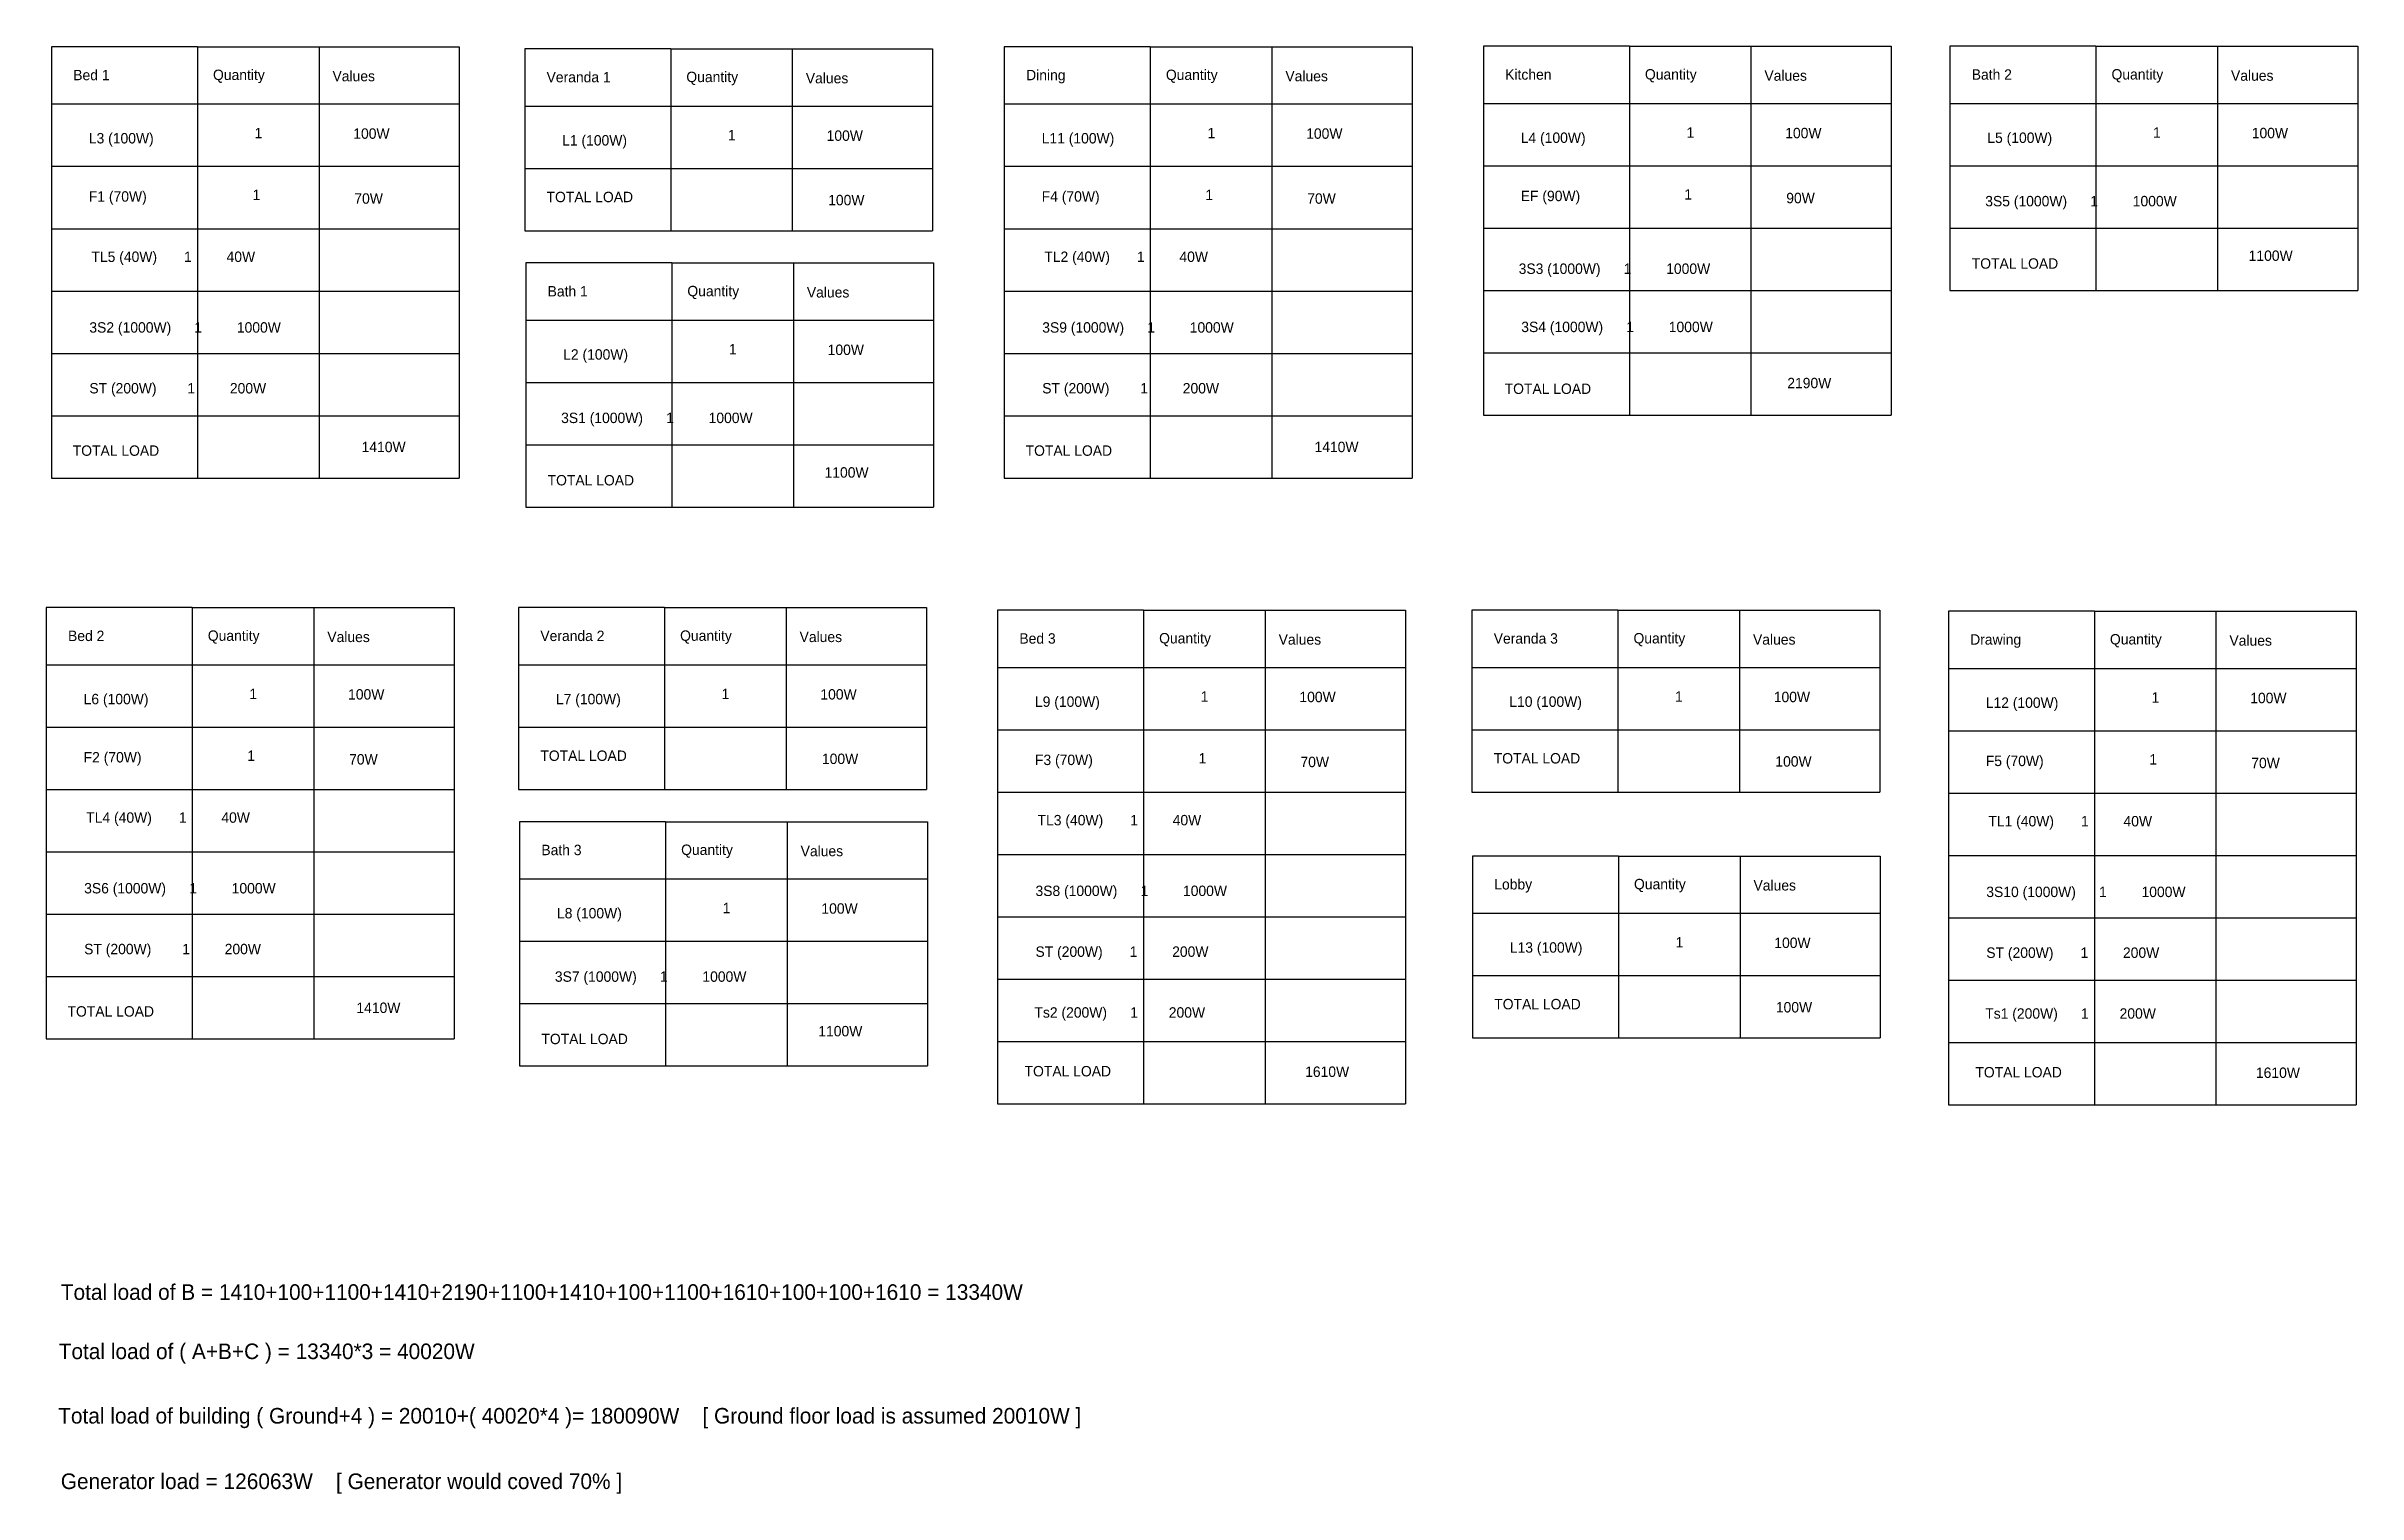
# Model space of a CAD drawing. Header units: inches. Extents: x -330 to 8962, y -941 to 461.
# Drawn here: x 4318 to 6542, y -941 to 451 of the extents above; entities that cross this region are included whole.
import ezdxf

# ---------------------------------------------------------------- set-up
doc = ezdxf.new("R2010")
doc.units = ezdxf.units.IN
doc.header["$MEASUREMENT"] = 0

msp = doc.modelspace()

# ---------------------------------------------------------------- texts
at = {"linetype": 'Continuous', "char_height": 10, "attachment_point": 1}
for s, insert, width in [('Bed 1', (4343.5, 428.8), 96.892), ('Quantity', (4478, 429), 96.892), ('Values', (4593, 427.8), 96.892), ('Veranda 1', (4799, 426.8), 96.892), ('Quantity', (4933.5, 427), 96.892), ('Values', (5048.5, 425.8), 96.892), ('Dining', (5260.5, 428.8), 96.892), ('Quantity', (5395, 429), 96.892), ('Values', (5510, 427.8), 96.892), ('Kitchen', (5721.5, 429.3), 96.892), ('Quantity', (5856, 429.5), 96.892), ('Values', (5971, 428.3), 96.892), ('Bath 2', (6170.5, 429.3), 96.892), ('Quantity', (6305, 429.5), 96.892), ('Values', (6420, 428.3), 96.892), ('L3 (100W)', (4358.5, 368), 96.892), ('1', (4518, 373), 30), ('100W', (4613, 372.5), 96.892), ('L1 (100W)', (4814, 366), 96.892), ('1', (4973.5, 371), 30), ('100W', (5068.5, 370.5), 96.892), ('L11 (100W)', (5275.5, 368), 96.892), ('1', (5435, 373), 30), ('100W', (5530, 372.5), 96.892), ('L4 (100W)', (5736.5, 368.5), 96.892), ('1', (5896, 373.5), 30), ('100W', (5991, 373), 96.892), ('L5 (100W)', (6185.5, 368.5), 96.892), ('1', (6345, 373.5), 30), ('100W', (6440, 373), 96.892), ('F1 (70W)', (4358.5, 312), 96.892), ('1', (4516, 313.5), 30), ('TOTAL LOAD', (4799, 311.5), 96.892), ('F4 (70W)', (5275.5, 312), 96.892), ('1', (5433, 313.5), 30), ('EF (90W)', (5736.5, 312.5), 96.892), ('1', (5894, 314), 30), ('70W', (4614, 310), 96.892), ('100W', (5070, 308.5), 96.892), ('70W', (5531, 310), 96.892), ('90W', (5992, 310.5), 96.892), ('3S5 (1000W)      1         1000W', (6183.5, 307.5), 313.565), ('TL5 (40W)       1         40W', (4361, 254), 313.565), ('TL2 (40W)       1         40W', (5278, 254), 313.565), ('TOTAL LOAD', (6170.5, 247.5), 96.892), ('1100W', (6437, 255), 96.892), ('3S3 (1000W)      1         1000W', (5734.5, 242.5), 313.565), ('Bath 1', (4800, 220.8), 96.892), ('Quantity', (4934.5, 221), 96.892), ('Values', (5049.5, 219.8), 96.892), ('3S2 (1000W)      1         1000W', (4359, 186), 313.565), ('3S9 (1000W)      1         1000W', (5276, 186), 313.565), ('3S4 (1000W)      1         1000W', (5737, 186.5), 313.565), ('L2 (100W)', (4815, 160), 96.892), ('1', (4974.5, 165), 30), ('100W', (5069.5, 164.5), 96.892), ('ST (200W)        1         200W', (4359, 127.5), 313.565), ('ST (200W)        1         200W', (5276, 127.5), 313.565), ('TOTAL LOAD', (5721, 127), 96.892), ('2190W', (5993, 132.5), 96.892), ('3S1 (1000W)      1         1000W', (4813, 99), 313.565), ('TOTAL LOAD', (4343, 67.5), 96.892), ('1410W', (4621, 71), 96.892), ('TOTAL LOAD', (5260, 67.5), 96.892), ('1410W', (5538, 71), 96.892), ('1100W', (5066.5, 46.5), 96.892), ('TOTAL LOAD', (4800, 39), 96.892), ('Bed 2', (4338.5, -110.7), 96.892), ('Quantity', (4473, -110.5), 96.892), ('Values', (4588, -111.7), 96.892), ('Veranda 2', (4793, -110.7), 96.892), ('Quantity', (4927.5, -110.5), 96.892), ('Values', (5042.5, -111.7), 96.892), ('Bed 3', (5254, -113.2), 96.892), ('Quantity', (5388.5, -113), 96.892), ('Values', (5503.5, -114.2), 96.892), ('Veranda 3', (5710.5, -113.2), 96.892), ('Quantity', (5845, -113), 96.892), ('Values', (5960, -114.2), 96.892), ('Drawing', (6169, -114.2), 96.892), ('Quantity', (6303.5, -114), 96.892), ('Values', (6418.5, -115.2), 96.892), ('L6 (100W)', (4353.5, -171.5), 96.892), ('1', (4513, -166.5), 30), ('100W', (4608, -167), 96.892), ('L7 (100W)', (4808, -171.5), 96.892), ('1', (4967.5, -166.5), 30), ('100W', (5062.5, -167), 96.892), ('L9 (100W)', (5269, -174), 96.892), ('1', (5428.5, -169), 30), ('100W', (5523.5, -169.5), 96.892), ('L10 (100W)', (5725.5, -174), 96.892), ('1', (5885, -169), 30), ('100W', (5980, -169.5), 96.892), ('L12 (100W)', (6184, -175), 96.892), ('1', (6343.5, -170), 30), ('100W', (6438.5, -170.5), 96.892), ('F2 (70W)', (4353.5, -227.5), 96.892), ('1', (4511, -226), 30), ('70W', (4609, -229.5), 96.892), ('TOTAL LOAD', (4793, -226), 96.892), ('100W', (5064, -229), 96.892), ('F3 (70W)', (5269, -230), 96.892), ('1', (5426.5, -228.5), 30), ('70W', (5524.5, -232), 96.892), ('TOTAL LOAD', (5710.5, -228.5), 96.892), ('100W', (5981.5, -231.5), 96.892), ('F5 (70W)', (6184, -231), 96.892), ('1', (6341.5, -229.5), 30), ('70W', (6439.5, -233), 96.892), ('TL4 (40W)       1         40W', (4356, -285.5), 313.565), ('TL3 (40W)       1         40W', (5271.5, -288), 313.565), ('TL1 (40W)       1         40W', (6186.5, -289), 313.565), ('Bath 3', (4794, -316.7), 96.892), ('Quantity', (4928.5, -316.5), 96.892), ('Values', (5043.5, -317.7), 96.892), ('3S6 (1000W)      1         1000W', (4354, -353.5), 313.565), ('3S8 (1000W)      1         1000W', (5269.5, -356), 313.565), ('Lobby', (5711, -349.7), 96.892), ('Quantity', (5845.5, -349.5), 96.892), ('Values', (5960.5, -350.7), 96.892), ('L8 (100W)', (4809, -377.5), 96.892), ('1', (4968.5, -372.5), 30), ('100W', (5063.5, -373), 96.892), ('3S10 (1000W)      1         1000W', (6184.5, -357), 313.565), ('ST (200W)        1         200W', (4354, -412), 313.565), ('ST (200W)       1         200W', (5269.5, -414.5), 313.565), ('L13 (100W)', (5726, -410.5), 96.892), ('1', (5885.5, -405.5), 30), ('100W', (5980.5, -406), 96.892), ('ST (200W)       1         200W', (6184.5, -415.5), 313.565), ('3S7 (1000W)      1         1000W', (4807, -438.5), 313.565), ('TOTAL LOAD', (5711, -465), 96.892), ('TOTAL LOAD', (4338, -472), 96.892), ('1410W', (4616, -468.5), 96.892), ('Ts2 (200W)      1        200W', (5268.5, -473), 313.565), ('100W', (5982, -468), 96.892), ('Ts1 (200W)      1        200W', (6183.5, -474), 313.565), ('TOTAL LOAD', (4794, -498.5), 96.892), ('1100W', (5060.5, -491), 96.892), ('TOTAL LOAD', (5259, -529.5), 96.892), ('1610W', (5529, -530), 96.892), ('TOTAL LOAD', (6174, -530.5), 96.892), ('1610W', (6444, -531), 96.892)]:
    msp.add_mtext(s, dxfattribs=dict(at, insert=insert, width=width))
at = {"char_height": 15, "width": 2138.5, "attachment_point": 1}
for s, insert in [('Total load of B = 1410+100+1100+1410+2190+1100+1410+100+1100+1610+100+100+1610 = 13340W', (4331.5, -739.5)), ('Total load of ( A+B+C ) = 13340*3 = 40020W', (4329.5, -796.5)), ('Total load of building ( Ground+4 ) = 20010+( 40020*4 )= 180090W    [ Ground floor load is assumed 20010W ]', (4329, -858.5)), ('Generator load = 126063W    [ Generator would coved 70% ]', (4331.5, -921.5))]:
    msp.add_mtext(s, dxfattribs=dict(at, insert=insert))

# ---------------------------------------------------------------- linework, layer by layer
for p, q in [((4463, 451), (4322.5, 451)), ((4322.5, 451), (4322.5, 396)), ((4463, 451), (4580, 451)), ((4463, 451), (4463, 396)), ((4580, 451), (4715, 451)), ((4580, 451), (4580, 396)), ((4715, 451), (4715, 396)), ((4918.5, 449), (4778, 449)), ((4778, 449), (4778, 394)), ((4918.5, 449), (5035.5, 449)), ((4918.5, 449), (4918.5, 394)), ((5035.5, 449), (5170.5, 449)), ((5035.5, 449), (5035.5, 394)), ((5170.5, 449), (5170.5, 394)), ((5380, 451), (5239.5, 451)), ((5239.5, 451), (5239.5, 396)), ((5380, 451), (5497, 451)), ((5380, 451), (5380, 396)), ((5497, 451), (5632, 451)), ((5497, 451), (5497, 396)), ((5632, 451), (5632, 396)), ((5841, 451.5), (5700.5, 451.5)), ((5700.5, 451.5), (5700.5, 396.5)), ((5841, 451.5), (5958, 451.5)), ((5841, 451.5), (5841, 396.5)), ((5958, 451.5), (6093, 451.5)), ((5958, 451.5), (5958, 396.5)), ((6093, 451.5), (6093, 396.5)), ((6290, 451.5), (6149.5, 451.5)), ((6149.5, 451.5), (6149.5, 396.5)), ((6290, 451.5), (6407, 451.5)), ((6290, 451.5), (6290, 396.5)), ((6407, 451.5), (6542, 451.5)), ((6407, 451.5), (6407, 396.5)), ((6542, 451.5), (6542, 396.5)), ((4322.5, 396), (4715, 396)), ((4322.5, 396), (4322.5, 36)), ((4463, 396), (4463, 36)), ((4580, 396), (4580, 36)), ((4715, 396), (4715, 36)), ((4778, 394), (5170.5, 394)), ((4778, 394), (4778, 274)), ((4918.5, 394), (4918.5, 274)), ((5035.5, 394), (5035.5, 274)), ((5170.5, 394), (5170.5, 274)), ((5239.5, 396), (5632, 396)), ((5239.5, 396), (5239.5, 36)), ((5380, 396), (5380, 36)), ((5497, 396), (5497, 36)), ((5632, 396), (5632, 36)), ((5700.5, 396.5), (6093, 396.5)), ((5700.5, 396.5), (5700.5, 96.5)), ((5841, 396.5), (5841, 96.5)), ((5958, 396.5), (5958, 96.5)), ((6093, 396.5), (6093, 96.5)), ((6149.5, 396.5), (6542, 396.5)), ((6149.5, 396.5), (6149.5, 216.5)), ((6290, 396.5), (6290, 216.5)), ((6407, 396.5), (6407, 216.5)), ((6542, 396.5), (6542, 216.5)), ((4322.5, 336), (4715, 336)), ((4778, 334), (5170.5, 334)), ((5239.5, 336), (5632, 336)), ((5700.5, 336.5), (6093, 336.5)), ((6149.5, 336.5), (6542, 336.5)), ((4322.5, 276), (4715, 276)), ((4778, 274), (5170.5, 274)), ((5239.5, 276), (5632, 276)), ((5700.5, 276.5), (6093, 276.5)), ((6149.5, 276.5), (6542, 276.5)), ((4919.5, 243), (4779, 243)), ((4779, 243), (4779, 188)), ((4919.5, 243), (5036.5, 243)), ((4919.5, 243), (4919.5, 188)), ((5036.5, 243), (5171.5, 243)), ((5036.5, 243), (5036.5, 188)), ((5171.5, 243), (5171.5, 188)), ((4322.5, 216), (4715, 216)), ((5239.5, 216), (5632, 216)), ((5700.5, 216.5), (6093, 216.5)), ((6149.5, 216.5), (6542, 216.5)), ((4779, 188), (5171.5, 188)), ((4779, 188), (4779, 8)), ((4919.5, 188), (4919.5, 8)), ((5036.5, 188), (5036.5, 8)), ((5171.5, 188), (5171.5, 8)), ((4322.5, 156), (4715, 156)), ((5239.5, 156), (5632, 156)), ((5700.5, 156.5), (6093, 156.5)), ((4779, 128), (5171.5, 128)), ((4322.5, 96), (4715, 96)), ((5239.5, 96), (5632, 96)), ((5700.5, 96.5), (6093, 96.5)), ((4779, 68), (5171.5, 68)), ((4322.5, 36), (4715, 36)), ((5239.5, 36), (5632, 36)), ((4779, 8), (5171.5, 8)), ((4458, -88.5), (4317.5, -88.5)), ((4317.5, -88.5), (4317.5, -143.5)), ((4458, -88.5), (4575, -88.5)), ((4458, -88.5), (4458, -143.5)), ((4575, -88.5), (4710, -88.5)), ((4575, -88.5), (4575, -143.5)), ((4710, -88.5), (4710, -143.5)), ((4912.5, -88.5), (4772, -88.5)), ((4772, -88.5), (4772, -143.5)), ((4912.5, -88.5), (5029.5, -88.5)), ((4912.5, -88.5), (4912.5, -143.5)), ((5029.5, -88.5), (5164.5, -88.5)), ((5029.5, -88.5), (5029.5, -143.5)), ((5164.5, -88.5), (5164.5, -143.5)), ((5373.5, -91), (5233, -91)), ((5233, -91), (5233, -146)), ((5373.5, -91), (5490.5, -91)), ((5373.5, -91), (5373.5, -146)), ((5490.5, -91), (5625.5, -91)), ((5490.5, -91), (5490.5, -146)), ((5625.5, -91), (5625.5, -146)), ((5830, -91), (5689.5, -91)), ((5689.5, -91), (5689.5, -146)), ((5830, -91), (5947, -91)), ((5830, -91), (5830, -146)), ((5947, -91), (6082, -91)), ((5947, -91), (5947, -146)), ((6082, -91), (6082, -146)), ((6288.5, -92), (6148, -92)), ((6148, -92), (6148, -147)), ((6288.5, -92), (6405.5, -92)), ((6288.5, -92), (6288.5, -147)), ((6405.5, -92), (6540.5, -92)), ((6405.5, -92), (6405.5, -147)), ((6540.5, -92), (6540.5, -147)), ((4317.5, -143.5), (4710, -143.5)), ((4317.5, -143.5), (4317.5, -503.5)), ((4458, -143.5), (4458, -503.5)), ((4575, -143.5), (4575, -503.5)), ((4710, -143.5), (4710, -503.5)), ((4772, -143.5), (5164.5, -143.5)), ((4772, -143.5), (4772, -263.5)), ((4912.5, -143.5), (4912.5, -263.5)), ((5029.5, -143.5), (5029.5, -263.5)), ((5164.5, -143.5), (5164.5, -263.5)), ((5233, -146), (5625.5, -146)), ((5233, -146), (5233, -506)), ((5373.5, -146), (5373.5, -506)), ((5490.5, -146), (5490.5, -506)), ((5625.5, -146), (5625.5, -506)), ((5689.5, -146), (6082, -146)), ((5689.5, -146), (5689.5, -266)), ((5830, -146), (5830, -266)), ((5947, -146), (5947, -266)), ((6082, -146), (6082, -266)), ((6148, -147), (6540.5, -147)), ((6148, -147), (6148, -507)), ((6288.5, -147), (6288.5, -507)), ((6405.5, -147), (6405.5, -507)), ((6540.5, -147), (6540.5, -507)), ((4317.5, -203.5), (4710, -203.5)), ((4772, -203.5), (5164.5, -203.5)), ((5233, -206), (5625.5, -206)), ((5689.5, -206), (6082, -206)), ((6148, -207), (6540.5, -207)), ((4317.5, -263.5), (4710, -263.5)), ((4772, -263.5), (5164.5, -263.5)), ((5233, -266), (5625.5, -266)), ((5689.5, -266), (6082, -266)), ((6148, -267), (6540.5, -267)), ((4913.5, -294.5), (4773, -294.5)), ((4773, -294.5), (4773, -349.5)), ((4913.5, -294.5), (5030.5, -294.5)), ((4913.5, -294.5), (4913.5, -349.5)), ((5030.5, -294.5), (5165.5, -294.5)), ((5030.5, -294.5), (5030.5, -349.5)), ((5165.5, -294.5), (5165.5, -349.5)), ((4317.5, -323.5), (4710, -323.5)), ((5233, -326), (5625.5, -326)), ((5830.5, -327.5), (5690, -327.5)), ((5690, -327.5), (5690, -382.5)), ((5830.5, -327.5), (5947.5, -327.5)), ((5830.5, -327.5), (5830.5, -382.5)), ((5947.5, -327.5), (6082.5, -327.5)), ((5947.5, -327.5), (5947.5, -382.5)), ((6082.5, -327.5), (6082.5, -382.5)), ((6148, -327), (6540.5, -327)), ((4773, -349.5), (5165.5, -349.5)), ((4773, -349.5), (4773, -529.5)), ((4913.5, -349.5), (4913.5, -529.5)), ((5030.5, -349.5), (5030.5, -529.5)), ((5165.5, -349.5), (5165.5, -529.5)), ((4317.5, -383.5), (4710, -383.5)), ((5233, -386), (5625.5, -386)), ((5690, -382.5), (6082.5, -382.5)), ((5690, -382.5), (5690, -502.5)), ((5830.5, -382.5), (5830.5, -502.5)), ((5947.5, -382.5), (5947.5, -502.5)), ((6082.5, -382.5), (6082.5, -502.5)), ((6148, -387), (6540.5, -387)), ((4773, -409.5), (5165.5, -409.5)), ((4317.5, -443.5), (4710, -443.5)), ((5690, -442.5), (6082.5, -442.5)), ((5233, -446), (5625.5, -446)), ((6148, -447), (6540.5, -447)), ((4773, -469.5), (5165.5, -469.5)), ((4317.5, -503.5), (4710, -503.5)), ((5233, -506), (5625.5, -506)), ((5233, -506), (5233, -566)), ((5373.5, -506), (5373.5, -566)), ((5490.5, -506), (5490.5, -566)), ((5625.5, -506), (5625.5, -566)), ((5690, -502.5), (6082.5, -502.5)), ((6148, -507), (6540.5, -507)), ((6148, -507), (6148, -567)), ((6288.5, -507), (6288.5, -567)), ((6405.5, -507), (6405.5, -567)), ((6540.5, -507), (6540.5, -567)), ((4773, -529.5), (5165.5, -529.5)), ((5233, -566), (5625.5, -566)), ((6148, -567), (6540.5, -567))]:
    msp.add_line(p, q)

msp.set_redraw_order([(e.dxf.handle, doc.entitydb.next_handle()) for e in msp.query("TEXT MTEXT ATTDEF DIMENSION ARC_DIMENSION")])  # texts and dimensions are drawn at this point

doc.saveas('drawing.dxf')
